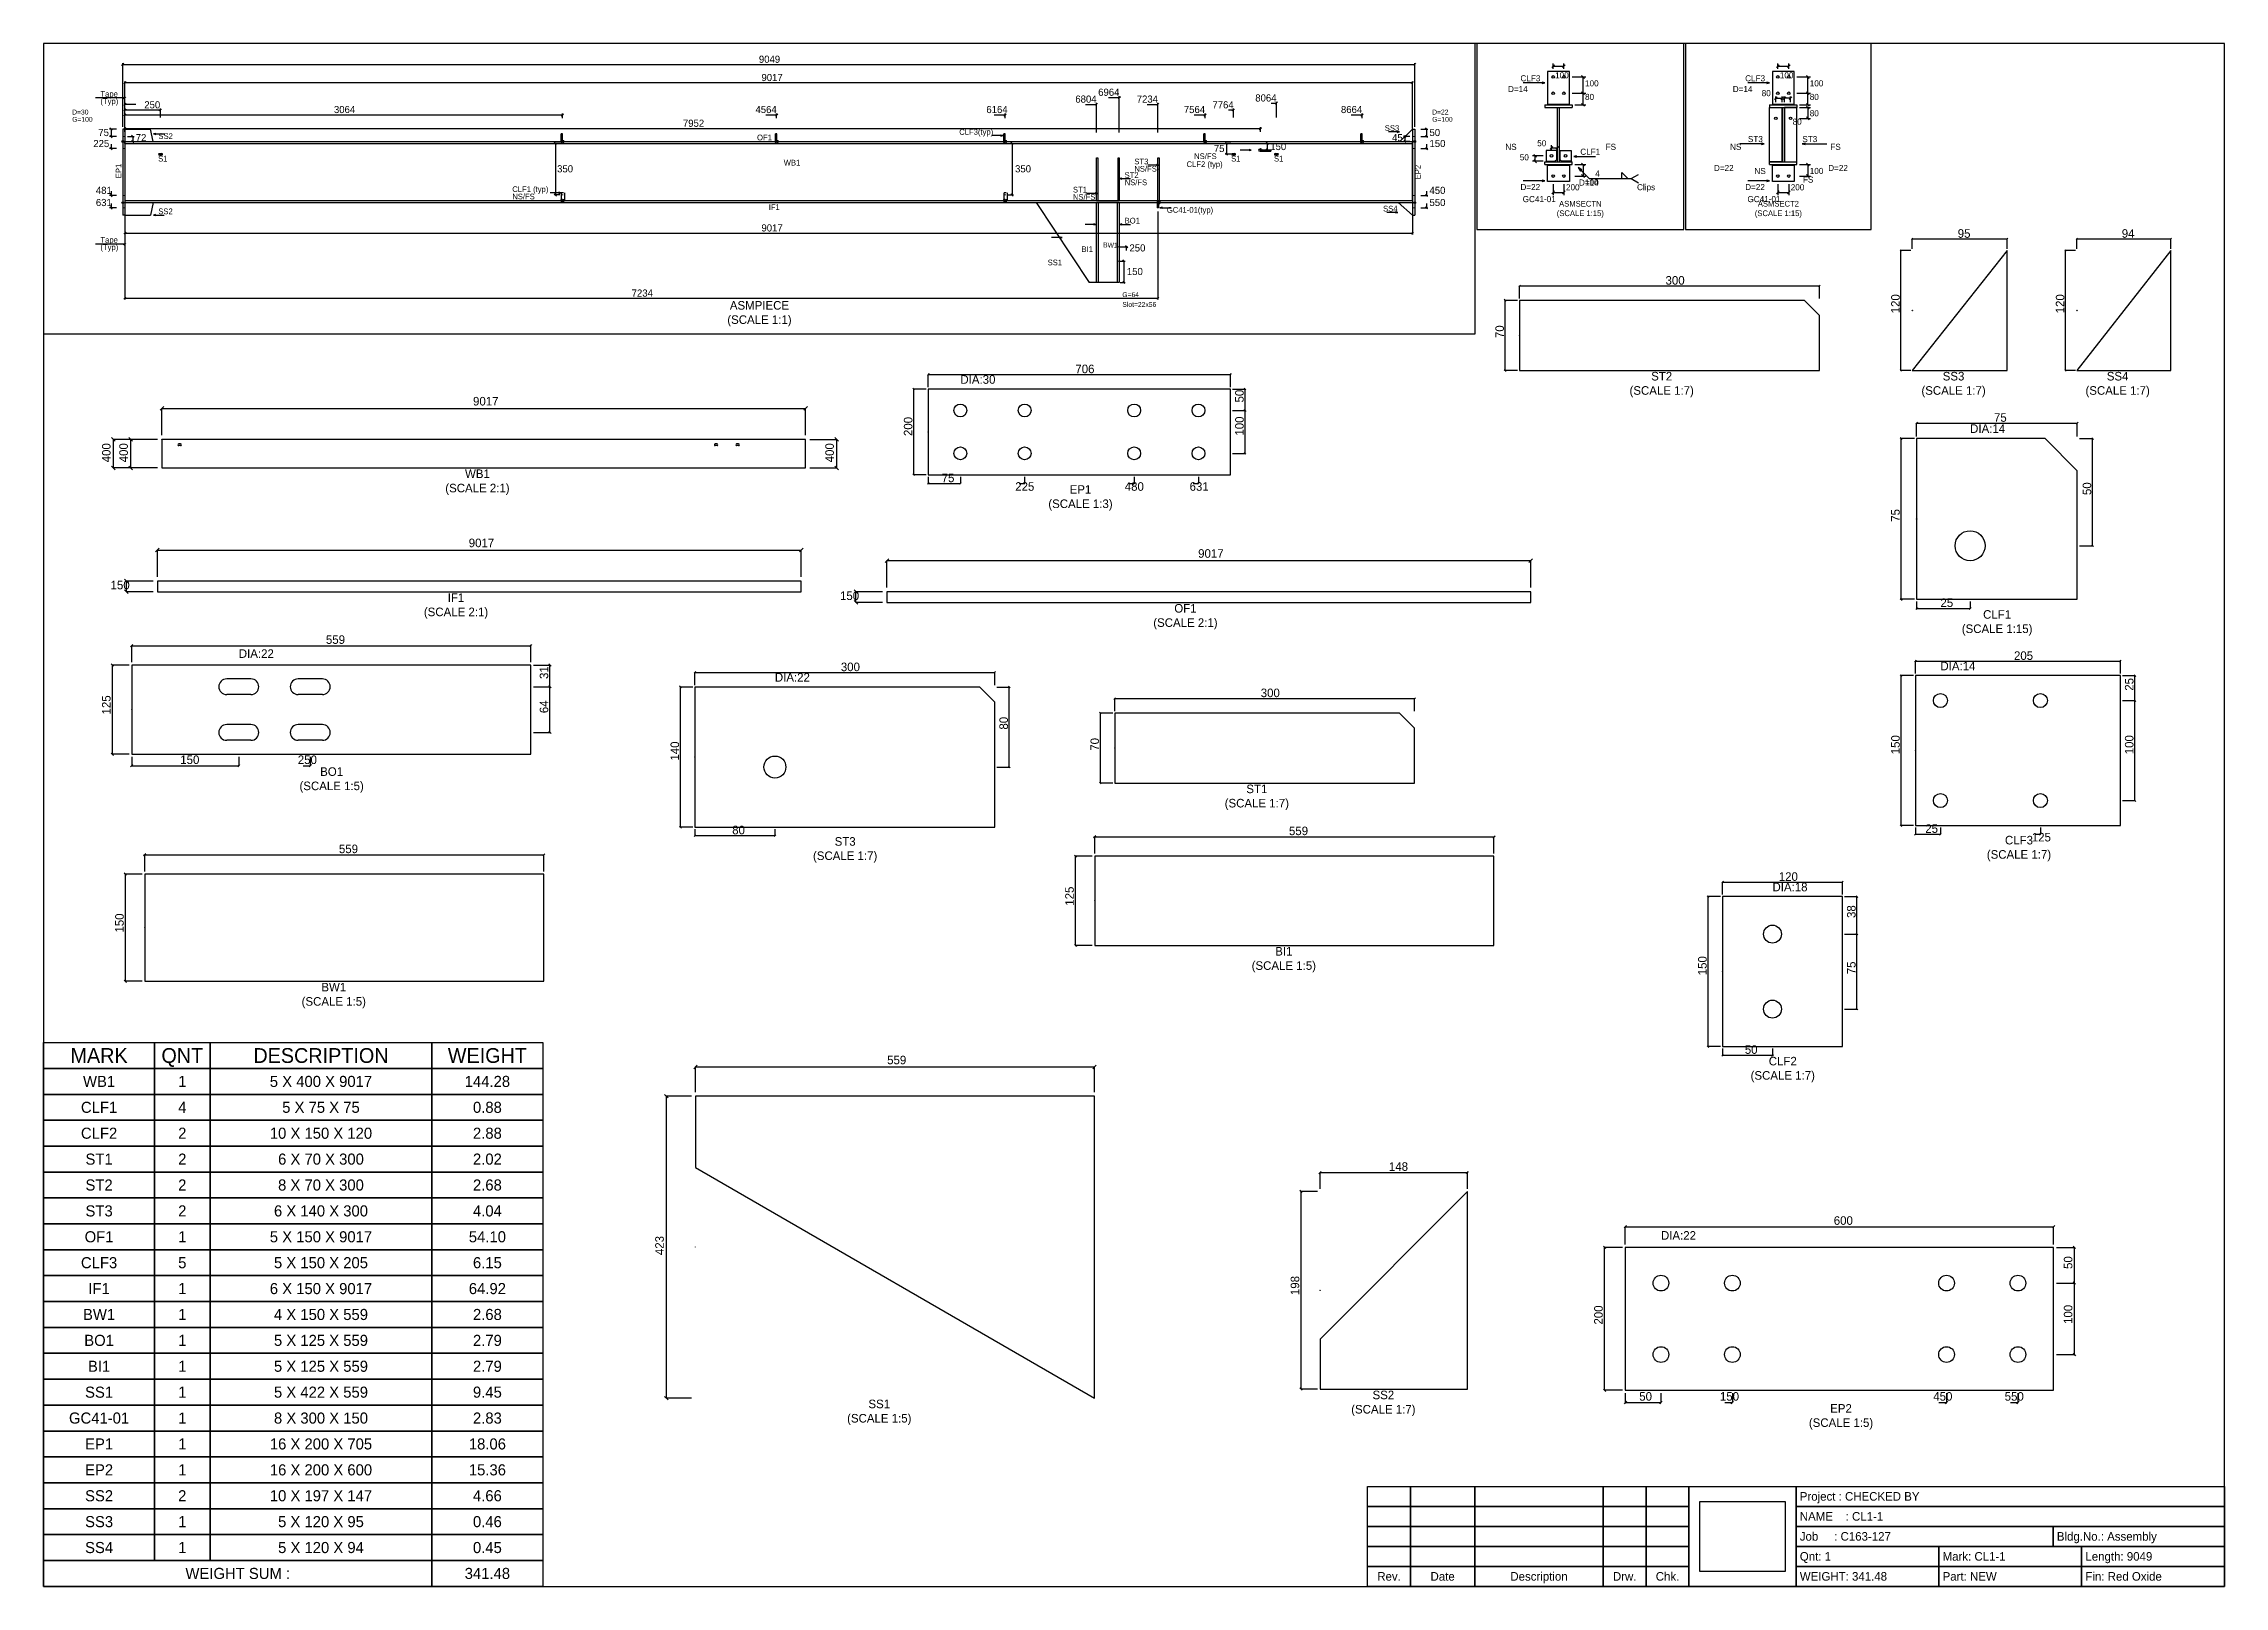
# Model space of a CAD drawing. Header units: metres. Extents: x 0 to 15272, y 0 to 10800.
import ezdxf
from ezdxf.enums import TextEntityAlignment as Align

# ---------------------------------------------------------------- set-up
doc = ezdxf.new("R2010")
doc.units = ezdxf.units.M
doc.linetypes.add('CONTIN', pattern=[0])
doc.linetypes.add('DASHED', pattern=[0])
for name, color, linetype in [('1', 7, 'CONTIN'), ('11', 7, 'CONTIN'), ('12', 2, 'CONTIN'), ('13', 2, 'CONTIN'), ('15', 6, 'CONTIN'), ('2', 7, 'CONTIN'), ('21', 7, 'CONTIN'), ('3', 1, 'CONTIN'), ('4', 1, 'CONTIN'), ('5', 7, 'CONTIN'), ('6', 4, 'CONTIN'), ('7', 3, 'DASHED'), ('9', 7, 'CONTIN')]:
    doc.layers.add(name, color=color, linetype=linetype)
doc.styles.add('SIMPLEX', font='txt')
picture_1 = doc.add_image_def('image1.png', size_in_pixel=(229, 276))

msp = doc.modelspace()

# ---------------------------------------------------------------- texts
at = {"style": 'SIMPLEX'}
msp.add_text('BW1', height=34.2, rotation=358.429, dxfattribs=at).set_placement((7419, 9374))
at = {"char_height": 60, "attachment_point": 5}
for s, insert in [('ASMPIECE\\P(SCALE 1:1)', (5013, 8909)), ('ST2\\P(SCALE 1:7)', (11331, 8413)), ('SS3\\P(SCALE 1:7)', (13375, 8413)), ('SS4\\P(SCALE 1:7)', (14524, 8413)), ('WB1\\P(SCALE 2:1)', (3038, 7730)), ('EP1\\P(SCALE 1:3)', (7261, 7620)), ('IF1\\P(SCALE 2:1)', (2888, 6863)), ('OF1\\P(SCALE 2:1)', (7996, 6788)), ('CLF1\\P(SCALE 1:15)', (13680, 6745)), ('BO1\\P(SCALE 1:5)', (2017, 5645)), ('ST1\\P(SCALE 1:7)', (8496, 5524)), ('ST3\\P(SCALE 1:7)', (5613, 5156)), ('CLF3\\P(SCALE 1:7)', (13833, 5165)), ('BI1\\P(SCALE 1:5)', (8685, 4387)), ('BW1\\P(SCALE 1:5)', (2032, 4136)), ('CLF2\\P(SCALE 1:7)', (12179, 3618)), ('SS1\\P(SCALE 1:5)', (5852, 1218)), ('SS2\\P(SCALE 1:7)', (9382, 1281)), ('EP2\\P(SCALE 1:5)', (12587, 1187))]:
    msp.add_mtext(s, dxfattribs=dict(at, insert=insert))
at = {"layer": '11', "style": 'SIMPLEX'}
for s, p in [('9049', (5009, 10666)), ('9017', (5027, 10538)), ('250', (705, 10347)), ('6804', (7225, 10387)), ('6964', (7385, 10435)), ('7234', (7655, 10387)), ('7764', (8185, 10347)), ('8064', (8485, 10395)), ('3064', (2033, 10314)), ('7952', (4477, 10218)), ('4564', (4985, 10314)), ('6164', (6602, 10314)), ('7564', (7985, 10314)), ('8664', (9085, 10314)), ('225', (348, 10076)), ('75', (383, 10153)), ('72', (645, 10117)), ('75', (8195, 10041)), ('150', (8590, 10055)), ('45', (9443, 10117)), ('50', (9705, 10153)), ('150', (9705, 10076)), ('350', (3596, 9899)), ('350', (6803, 9899)), ('481', (366, 9748)), ('450', (9705, 9748)), ('631', (366, 9663)), ('550', (9705, 9663)), ('9017', (5027, 9485)), ('250', (7604, 9345)), ('150', (7586, 9180)), ('7234', (4118, 9029))]:
    msp.add_text(s, height=50, dxfattribs=at).set_placement(p)
at = {"layer": '21', "style": 'SIMPLEX'}
for s, p in [('G=100', (200, 10253)), ('D=30', (200, 10304)), ('G=100', (9724, 10253)), ('D=22', (9724, 10304)), ('G=64', (7554, 9026)), ('Slot=22x56', (7554, 8957))]:
    msp.add_text(s, height=34.2, dxfattribs=at).set_placement(p)
at = {"layer": '3', "style": 'SIMPLEX'}
for s, p in [('Tape', (398, 10428)), ('(Typ)', (398, 10377)), ('SS2', (804, 10133)), ('OF1', (4996, 10123)), ('CLF3(typ)', (6412, 10162)), ('SS3', (9392, 10189)), ('S1', (802, 9975)), ('WB1', (5183, 9947)), ('ST3', (7638, 9955)), ('NS/FS', (7638, 9904)), ('CLF2 (typ)', (8004, 9936)), ('NS/FS', (8057, 9992)), ('S1', (8316, 9975)), ('S1', (8616, 9975)), ('CLF1 (typ)', (3282, 9761)), ('ST1', (7208, 9758)), ('ST2', (7570, 9860)), ('NS/FS', (7570, 9809)), ('SS2', (803, 9606)), ('NS/FS', (3282, 9710)), ('IF1', (5078, 9636)), ('NS/FS', (7208, 9707)), (' GC41-01(typ)', (7851, 9616)), ('SS4', (9380, 9625)), ('BO1', (7570, 9541)), ('Tape', (398, 9406)), ('(Typ)', (398, 9355)), ('BI1', (7268, 9341)), ('SS1', (7031, 9248))]:
    msp.add_text(s, height=40, dxfattribs=at).set_placement(p)
for s, p in [('EP1', (545, 9858)), ('EP2', (9644, 9850))]:
    msp.add_text(s, height=40, rotation=90, dxfattribs=at).set_placement(p)
at = {"layer": '5'}
for height, p in [(0.105, (13086, 8733)), (0.105, (14239, 8733)), (0.105, (10336, 8558)), (0.0075, (828, 7830)), (0.045, (6195, 7882)), (0.225, (13116, 7273)), (0.0075, (797, 6960)), (0.0075, (5906, 6886)), (0.075, (617, 5938)), (0.105, (7501, 5669)), (0.105, (13108, 5651)), (0.105, (4561, 5606)), (0.075, (7361, 4600)), (0.075, (708, 4411)), (0.105, (11757, 4104)), (0.075, (4565, 2175)), (0.105, (8939, 1873)), (0.075, (11076, 1673))]:
    msp.add_text('ZERO', height=height, dxfattribs=at).set_placement(p)
at = {"layer": '6'}
for s, p in [('95', (13404, 9441)), ('94', (14553, 9441)), ('300', (11358, 9113)), ('706', (7225, 8493)), ('DIA:30', (6420, 8419)), ('9017', (3007, 8267)), ('DIA:14', (13491, 8075)), ('75', (13658, 8153)), ('75', (6289, 7730)), ('225', (6804, 7670)), ('480', (7571, 7670)), ('631', (8025, 7670)), ('9017', (2977, 7275)), ('9017', (8085, 7201)), ('150', (469, 6980)), ('150', (5577, 6905)), ('25', (13283, 6856)), ('559', (1977, 6598)), ('DIA:22', (1367, 6500)), ('300', (5583, 6407)), ('DIA:14', (13283, 6413)), ('205', (13798, 6486)), ('DIA:22', (5121, 6334)), ('300', (8523, 6225)), ('150', (957, 5757)), ('250', (1780, 5757)), ('559', (2068, 5133)), ('80', (4822, 5265)), ('559', (8721, 5259)), ('25', (13177, 5275)), ('125', (13923, 5215)), ('DIA:18', (12107, 4866)), ('120', (12151, 4939)), ('559', (5907, 3655)), ('50', (11913, 3728)), ('148', (9421, 2909)), ('DIA:22', (11326, 2427)), ('600', (12536, 2531)), ('50', (11174, 1300)), ('150', (11739, 1300)), ('450', (13233, 1300)), ('550', (13733, 1300))]:
    msp.add_text(s, height=60, dxfattribs=at).set_placement(p)
for s, p in [('120', (12998, 8912)), ('120', (14151, 8912)), ('70', (10226, 8739)), ('50', (8404, 8288)), ('200', (6084, 8053)), ('100', (8404, 8056)), ('400', (469, 7869)), ('400', (590, 7869)), ('400', (5534, 7869)), ('50', (14339, 7640)), ('75', (12998, 7453)), ('31', (3534, 6352)), ('25', (14635, 6270)), ('125', (469, 6104)), ('64', (3534, 6113)), ('80', (6753, 5998)), ('140', (4450, 5781)), ('70', (7391, 5850)), ('150', (12998, 5825)), ('100', (14635, 5825)), ('125', (7214, 4765)), ('38', (12689, 4679)), ('150', (561, 4577)), ('150', (11646, 4278)), ('75', (12689, 4285)), ('423', (4343, 2319)), ('50', (14207, 2222)), ('198', (8793, 2039)), ('200', (10918, 1833)), ('100', (14207, 1837))]:
    msp.add_text(s, height=60, rotation=90, dxfattribs=at).set_placement(p)

# ---------------------------------------------------------------- blocks, each defined once
blk = doc.blocks.new('PART_TABLE_BLOCK')
for points in [[(0, 2940), (600, 2940), (600, 2800), (0, 2800)], [(600, 2940), (900, 2940), (900, 2800), (600, 2800)], [(900, 2940), (2100, 2940), (2100, 2800), (900, 2800)], [(2100, 2940), (2700, 2940), (2700, 2800), (2100, 2800)], [(0, 2800), (600, 2800), (600, 2660), (0, 2660)], [(600, 2800), (900, 2800), (900, 2660), (600, 2660)], [(900, 2800), (2100, 2800), (2100, 2660), (900, 2660)], [(2100, 2800), (2700, 2800), (2700, 2660), (2100, 2660)], [(0, 2660), (600, 2660), (600, 2520), (0, 2520)], [(600, 2660), (900, 2660), (900, 2520), (600, 2520)], [(900, 2660), (2100, 2660), (2100, 2520), (900, 2520)], [(2100, 2660), (2700, 2660), (2700, 2520), (2100, 2520)], [(0, 2520), (600, 2520), (600, 2380), (0, 2380)], [(600, 2520), (900, 2520), (900, 2380), (600, 2380)], [(900, 2520), (2100, 2520), (2100, 2380), (900, 2380)], [(2100, 2520), (2700, 2520), (2700, 2380), (2100, 2380)], [(0, 2380), (600, 2380), (600, 2240), (0, 2240)], [(600, 2380), (900, 2380), (900, 2240), (600, 2240)], [(900, 2380), (2100, 2380), (2100, 2240), (900, 2240)], [(2100, 2380), (2700, 2380), (2700, 2240), (2100, 2240)], [(0, 2240), (600, 2240), (600, 2100), (0, 2100)], [(600, 2240), (900, 2240), (900, 2100), (600, 2100)], [(900, 2240), (2100, 2240), (2100, 2100), (900, 2100)], [(2100, 2240), (2700, 2240), (2700, 2100), (2100, 2100)], [(0, 2100), (600, 2100), (600, 1960), (0, 1960)], [(600, 2100), (900, 2100), (900, 1960), (600, 1960)], [(900, 2100), (2100, 2100), (2100, 1960), (900, 1960)], [(2100, 2100), (2700, 2100), (2700, 1960), (2100, 1960)], [(0, 1960), (600, 1960), (600, 1820), (0, 1820)], [(600, 1960), (900, 1960), (900, 1820), (600, 1820)], [(900, 1960), (2100, 1960), (2100, 1820), (900, 1820)], [(2100, 1960), (2700, 1960), (2700, 1820), (2100, 1820)], [(0, 1820), (600, 1820), (600, 1680), (0, 1680)], [(600, 1820), (900, 1820), (900, 1680), (600, 1680)], [(900, 1820), (2100, 1820), (2100, 1680), (900, 1680)], [(2100, 1820), (2700, 1820), (2700, 1680), (2100, 1680)], [(0, 1680), (600, 1680), (600, 1540), (0, 1540)], [(600, 1680), (900, 1680), (900, 1540), (600, 1540)], [(900, 1680), (2100, 1680), (2100, 1540), (900, 1540)], [(2100, 1680), (2700, 1680), (2700, 1540), (2100, 1540)], [(0, 1540), (600, 1540), (600, 1400), (0, 1400)], [(600, 1540), (900, 1540), (900, 1400), (600, 1400)], [(900, 1540), (2100, 1540), (2100, 1400), (900, 1400)], [(2100, 1540), (2700, 1540), (2700, 1400), (2100, 1400)], [(0, 1400), (600, 1400), (600, 1260), (0, 1260)], [(600, 1400), (900, 1400), (900, 1260), (600, 1260)], [(900, 1400), (2100, 1400), (2100, 1260), (900, 1260)], [(2100, 1400), (2700, 1400), (2700, 1260), (2100, 1260)], [(0, 1260), (600, 1260), (600, 1120), (0, 1120)], [(600, 1260), (900, 1260), (900, 1120), (600, 1120)], [(900, 1260), (2100, 1260), (2100, 1120), (900, 1120)], [(2100, 1260), (2700, 1260), (2700, 1120), (2100, 1120)], [(0, 1120), (600, 1120), (600, 980), (0, 980)], [(600, 1120), (900, 1120), (900, 980), (600, 980)], [(900, 1120), (2100, 1120), (2100, 980), (900, 980)], [(2100, 1120), (2700, 1120), (2700, 980), (2100, 980)], [(0, 980), (600, 980), (600, 840), (0, 840)], [(600, 980), (900, 980), (900, 840), (600, 840)], [(900, 980), (2100, 980), (2100, 840), (900, 840)], [(2100, 980), (2700, 980), (2700, 840), (2100, 840)], [(0, 840), (600, 840), (600, 700), (0, 700)], [(600, 840), (900, 840), (900, 700), (600, 700)], [(900, 840), (2100, 840), (2100, 700), (900, 700)], [(2100, 840), (2700, 840), (2700, 700), (2100, 700)], [(0, 700), (600, 700), (600, 560), (0, 560)], [(600, 700), (900, 700), (900, 560), (600, 560)], [(900, 700), (2100, 700), (2100, 560), (900, 560)], [(2100, 700), (2700, 700), (2700, 560), (2100, 560)], [(0, 560), (600, 560), (600, 420), (0, 420)], [(600, 560), (900, 560), (900, 420), (600, 420)], [(900, 560), (2100, 560), (2100, 420), (900, 420)], [(2100, 560), (2700, 560), (2700, 420), (2100, 420)], [(0, 420), (600, 420), (600, 280), (0, 280)], [(600, 420), (900, 420), (900, 280), (600, 280)], [(900, 420), (2100, 420), (2100, 280), (900, 280)], [(2100, 420), (2700, 420), (2700, 280), (2100, 280)], [(0, 280), (600, 280), (600, 140), (0, 140)], [(600, 280), (900, 280), (900, 140), (600, 140)], [(900, 280), (2100, 280), (2100, 140), (900, 140)], [(2100, 280), (2700, 280), (2700, 140), (2100, 140)], [(0, 140), (2100, 140), (2100, 0), (0, 0)], [(2100, 140), (2700, 140), (2700, 0), (2100, 0)]]:
    blk.add_lwpolyline(points, close=True)
for s, height, p in [('MARK', 80, (300, 2870)), ('QNT', 80, (750, 2870)), ('DESCRIPTION', 80, (1500, 2870)), ('WEIGHT', 80, (2400, 2870)), ('WB1', 60, (300, 2730)), ('1', 60, (750, 2730)), ('5 X 400 X 9017', 60, (1500, 2730)), ('144.28', 60, (2400, 2730)), ('CLF1', 60, (300, 2590)), ('4', 60, (750, 2590)), ('5 X 75 X 75', 60, (1500, 2590)), ('0.88', 60, (2400, 2590)), ('CLF2', 60, (300, 2450)), ('2', 60, (750, 2450)), ('10 X 150 X 120', 60, (1500, 2450)), ('2.88', 60, (2400, 2450)), ('ST1', 60, (300, 2310)), ('2', 60, (750, 2310)), ('6 X 70 X 300', 60, (1500, 2310)), ('2.02', 60, (2400, 2310)), ('ST2', 60, (300, 2170)), ('2', 60, (750, 2170)), ('8 X 70 X 300', 60, (1500, 2170)), ('2.68', 60, (2400, 2170)), ('ST3', 60, (300, 2030)), ('2', 60, (750, 2030)), ('6 X 140 X 300', 60, (1500, 2030)), ('4.04', 60, (2400, 2030)), ('OF1', 60, (300, 1890)), ('1', 60, (750, 1890)), ('5 X 150 X 9017', 60, (1500, 1890)), ('54.10', 60, (2400, 1890)), ('CLF3', 60, (300, 1750)), ('5', 60, (750, 1750)), ('5 X 150 X 205', 60, (1500, 1750)), ('6.15', 60, (2400, 1750)), ('IF1', 60, (300, 1610)), ('1', 60, (750, 1610)), ('6 X 150 X 9017', 60, (1500, 1610)), ('64.92', 60, (2400, 1610)), ('BW1', 60, (300, 1470)), ('1', 60, (750, 1470)), ('4 X 150 X 559', 60, (1500, 1470)), ('2.68', 60, (2400, 1470)), ('BO1', 60, (300, 1330)), ('1', 60, (750, 1330)), ('5 X 125 X 559', 60, (1500, 1330)), ('2.79', 60, (2400, 1330)), ('BI1', 60, (300, 1190)), ('1', 60, (750, 1190)), ('5 X 125 X 559', 60, (1500, 1190)), ('2.79', 60, (2400, 1190)), ('SS1', 60, (300, 1050)), ('1', 60, (750, 1050)), ('5 X 422 X 559', 60, (1500, 1050)), ('9.45', 60, (2400, 1050)), ('GC41-01', 60, (300, 910)), ('1', 60, (750, 910)), ('8 X 300 X 150', 60, (1500, 910)), ('2.83', 60, (2400, 910)), ('EP1', 60, (300, 770)), ('1', 60, (750, 770)), ('16 X 200 X 705', 60, (1500, 770)), ('18.06', 60, (2400, 770)), ('EP2', 60, (300, 630)), ('1', 60, (750, 630)), ('16 X 200 X 600', 60, (1500, 630)), ('15.36', 60, (2400, 630)), ('SS2', 60, (300, 490)), ('2', 60, (750, 490)), ('10 X 197 X 147', 60, (1500, 490)), ('4.66', 60, (2400, 490)), ('SS3', 60, (300, 350)), ('1', 60, (750, 350)), ('5 X 120 X 95', 60, (1500, 350)), ('0.46', 60, (2400, 350)), ('SS4', 60, (300, 210)), ('1', 60, (750, 210)), ('5 X 120 X 94', 60, (1500, 210)), ('0.45', 60, (2400, 210)), ('WEIGHT SUM :', 60, (1050, 70)), ('341.48', 60, (2400, 70))]:
    blk.add_text(s, height=height).set_placement(p, align=Align.MIDDLE_CENTER)
blk = doc.blocks.new('Title_Block')
for points in [[(-6000, 700), (-5700, 700), (-5700, 560), (-6000, 560)], [(-5700, 700), (-5250, 700), (-5250, 560), (-5700, 560)], [(-5250, 700), (-4350, 700), (-4350, 560), (-5250, 560)], [(-4350, 700), (-4050, 700), (-4050, 560), (-4350, 560)], [(-4050, 700), (-3750, 700), (-3750, 560), (-4050, 560)], [(-3750, 700), (-3000, 700), (-3000, 0), (-3750, 0)], [(-3000, 700), (0, 700), (0, 560), (-3000, 560)], [(-6000, 560), (-5700, 560), (-5700, 420), (-6000, 420)], [(-5700, 560), (-5250, 560), (-5250, 420), (-5700, 420)], [(-5250, 560), (-4350, 560), (-4350, 420), (-5250, 420)], [(-4350, 560), (-4050, 560), (-4050, 420), (-4350, 420)], [(-4050, 560), (-3750, 560), (-3750, 420), (-4050, 420)], [(-3000, 560), (0, 560), (0, 420), (-3000, 420)], [(-6000, 420), (-5700, 420), (-5700, 280), (-6000, 280)], [(-5700, 420), (-5250, 420), (-5250, 280), (-5700, 280)], [(-5250, 420), (-4350, 420), (-4350, 280), (-5250, 280)], [(-4350, 420), (-4050, 420), (-4050, 280), (-4350, 280)], [(-4050, 420), (-3750, 420), (-3750, 280), (-4050, 280)], [(-3000, 420), (-1200, 420), (-1200, 280), (-3000, 280)], [(-1200, 420), (0, 420), (0, 280), (-1200, 280)], [(-6000, 280), (-5700, 280), (-5700, 140), (-6000, 140)], [(-5700, 280), (-5250, 280), (-5250, 140), (-5700, 140)], [(-5250, 280), (-4350, 280), (-4350, 140), (-5250, 140)], [(-4350, 280), (-4050, 280), (-4050, 140), (-4350, 140)], [(-4050, 280), (-3750, 280), (-3750, 140), (-4050, 140)], [(-3000, 280), (-2000, 280), (-2000, 140), (-3000, 140)], [(-2000, 280), (-1000, 280), (-1000, 140), (-2000, 140)], [(-1000, 280), (0, 280), (0, 140), (-1000, 140)], [(-6000, 140), (-5700, 140), (-5700, 0), (-6000, 0)], [(-5700, 140), (-5250, 140), (-5250, 0), (-5700, 0)], [(-5250, 140), (-4350, 140), (-4350, 0), (-5250, 0)], [(-4350, 140), (-4050, 140), (-4050, 0), (-4350, 0)], [(-4050, 140), (-3750, 140), (-3750, 0), (-4050, 0)], [(-3000, 140), (-2000, 140), (-2000, 0), (-3000, 0)], [(-2000, 140), (-1000, 140), (-1000, 0), (-2000, 0)], [(-1000, 140), (0, 140), (0, 0), (-1000, 0)]]:
    blk.add_lwpolyline(points, close=True)
for s, p in [(' Project : CHECKED BY', (-2996, 630)), (' NAME    : CL1-1', (-2996, 490)), (' Job     : C163-127', (-2996, 350)), (' Bldg.No.: Assembly', (-1196, 350)), (' Qnt: 1', (-2996, 210)), (' Mark: CL1-1', (-1996, 210)), (' Length: 9049', (-996, 210)), (' WEIGHT: 341.48', (-2996, 70)), (' Part: NEW', (-1996, 70)), (' Fin: Red Oxide', (-996, 70))]:
    blk.add_text(s, height=60).set_placement(p, align=Align.MIDDLE_LEFT)
for s, p in [('Rev.', (-5850, 70)), ('Date', (-5475, 70)), ('Description', (-4800, 70)), ('Drw.', (-4200, 70)), ('Chk.', (-3900, 70))]:
    blk.add_text(s, height=60).set_placement(p, align=Align.MIDDLE_CENTER)
image = blk.add_image(picture_1, insert=(-3674, 105), size_in_units=(598, 490))
blk = doc.blocks.new('CIRCLE')
at = {"layer": '1'}
blk.add_circle((0, 0), 10.2, dxfattribs=at)
blk = doc.blocks.new('ARROW')
at = {"layer": '2'}
blk.add_line((-0.635, -0.635), (0.635, 0.635), dxfattribs=at)
blk = doc.blocks.new('ARROWP')
for p, q in [((0, 0), (-1.27, 0.318)), ((-1.27, 0.318), (-1.27, -0.318)), ((-1.27, -0.318), (0, 0))]:
    blk.add_line(p, q)
blk = doc.blocks.new('FLAT_ASMSECTN')
at = {"layer": '1'}
for p, q in [((477.365, 872.46), (667.865, 872.46)), ((477.365, 872.46), (477.365, 853.41)), ((477.365, 853.41), (667.865, 853.41)), ((564.995, 472.41), (564.995, 853.41)), ((580.235, 472.41), (580.235, 853.41)), ((667.865, 872.46), (667.865, 853.41)), ((477.365, 453.36), (477.365, 472.41)), ((477.365, 472.41), (667.865, 472.41)), ((667.865, 453.36), (667.865, 472.41)), ((477.365, 453.36), (667.865, 453.36))]:
    blk.add_line(p, q, dxfattribs=at)
at = {"layer": '13'}
for p, q in [((648.815, 1104.87), (496.415, 1104.87)), ((496.415, 1104.87), (496.415, 876.27)), ((648.815, 876.27), (648.815, 1104.87)), ((496.415, 876.27), (648.815, 876.27)), ((561.185, 552.42), (484.985, 552.42)), ((484.985, 552.42), (484.985, 476.22)), ((484.985, 476.22), (549.755, 476.22)), ((561.185, 487.65), (549.755, 476.22)), ((561.185, 487.65), (561.185, 552.42)), ((584.045, 552.42), (660.245, 552.42)), ((584.045, 487.65), (584.045, 552.42)), ((584.045, 487.65), (595.475, 476.22)), ((660.245, 476.22), (595.475, 476.22)), ((660.245, 552.42), (660.245, 476.22)), ((496.415, 449.55), (648.815, 449.55)), ((496.415, 335.25), (496.415, 449.55)), ((648.815, 335.25), (496.415, 335.25)), ((648.815, 449.55), (648.815, 335.25))]:
    blk.add_line(p, q, dxfattribs=at)
at = {"layer": '3'}
for p, q in [((534.515, 1123.92), (534.515, 1162.02)), ((534.515, 1142.97), (610.715, 1142.97)), ((610.715, 1123.92), (610.715, 1162.02)), ((477.365, 1024.86), (324.965, 1024.86)), ((667.865, 1066.77), (763.115, 1066.77)), ((667.865, 952.47), (763.115, 952.47)), ((744.065, 872.46), (744.065, 1066.77)), ((686.915, 872.46), (763.115, 872.46)), ((465.935, 514.32), (389.735, 514.32)), ((465.935, 476.22), (389.735, 476.22)), ((408.785, 476.22), (408.785, 514.32)), ((523.085, 560.04), (523.085, 590.52)), ((523.085, 571.47), (564.995, 571.47)), ((564.995, 571.47), (564.995, 590.52)), ((679.295, 510.51), (831.695, 510.51)), ((477.365, 339.06), (324.965, 339.06)), ((534.515, 316.2), (534.515, 240)), ((610.715, 316.2), (610.715, 240)), ((686.915, 453.36), (763.115, 453.36)), ((686.915, 373.35), (763.115, 373.35)), ((744.065, 453.36), (744.065, 373.35)), ((534.515, 259.05), (610.715, 259.05))]:
    blk.add_line(p, q, dxfattribs=at)
at = {"layer": '4'}
for p, q in [((710.54, 432.03), (787.34, 355.215)), ((787.34, 355.215), (1068.98, 355.215)), ((1015.64, 397.89), (1058.315, 355.215)), ((1015.64, 355.215), (1015.64, 397.89)), ((1068.98, 355.215), (1081.79, 355.215)), ((1081.79, 355.215), (1132.985, 385.08)), ((1081.79, 355.215), (1132.985, 325.35))]:
    blk.add_line(p, q, dxfattribs=at)
at = {"layer": '1'}
for name, p, xscale, yscale, zscale, rotation in [('ARROW', (534.515, 1142.97), 15, 15, 15, 180), ('ARROW', (744.065, 1066.77), 15, 15, 15, 90), ('ARROW', (744.065, 952.47), 15, 15, 15, 270), ('ARROW', (744.065, 952.47), 15, 15, 15, 90), ('ARROW', (744.065, 872.46), 15, 15, 15, 270), ('ARROW', (408.785, 514.32), 15, 15, 15, 270), ('ARROW', (408.785, 476.22), 15, 15, 15, 90), ('ARROW', (564.995, 571.47), 15, 15, 15, 180), ('ARROW', (744.065, 453.36), 15, 15, 15, 90), ('CIRCLE', (534.515, 373.35), 0.9, 0.9, 0.9, 90), ('CIRCLE', (610.715, 373.35), 0.9, 0.9, 0.9, 90), ('ARROW', (744.065, 373.35), 15, 15, 15, 270), ('ARROW', (534.515, 259.05), 15, 15, 15, 180)]:
    blk.add_blockref(name, p, dxfattribs=dict(at, xscale=xscale, yscale=yscale, zscale=zscale, rotation=rotation))
for name, p, xscale, yscale, zscale in [('CIRCLE', (534.515, 1066.77), 0.9, 0.9, 0.9), ('ARROW', (610.715, 1142.97), 15, 15, 15), ('CIRCLE', (610.715, 1066.77), 0.9, 0.9, 0.9), ('CIRCLE', (534.515, 952.47), 0.9, 0.9, 0.9), ('CIRCLE', (610.715, 952.47), 0.9, 0.9, 0.9), ('ARROW', (523.085, 571.47), 15, 15, 15), ('CIRCLE', (523.085, 514.32), 0.9, 0.9, 0.9), ('CIRCLE', (622.145, 514.32), 0.9, 0.9, 0.9), ('ARROW', (610.715, 259.05), 15, 15, 15)]:
    blk.add_blockref(name, p, dxfattribs=dict(at, xscale=xscale, yscale=yscale, zscale=zscale))
at = {"layer": '3', "xscale": 15, "yscale": 15, "zscale": 15}
for p in [(477.365, 1024.86), (477.365, 339.06)]:
    blk.add_blockref('ARROWP', p, dxfattribs=at)
at = {"layer": '3', "xscale": 15, "yscale": 15, "zscale": 15, "rotation": 180}
blk.add_blockref('ARROWP', (679.295, 510.51), dxfattribs=at)
at = {"layer": '4', "xscale": 22.5, "yscale": 22.5, "zscale": 22.5, "rotation": 135}
blk.add_blockref('ARROWP', (710.54, 432.03), dxfattribs=at)
at = {"insert": (725.172, 140), "char_height": 40, "attachment_point": 5}
blk.add_mtext('ASMSECTN\\P(SCALE 1:15)', dxfattribs=at)
at = {"layer": '1', "style": 'SIMPLEX'}
for s, p in [('CLF3', (305.915, 1036.29)), ('CLF1', (725.015, 521.94)), (' GC41-01', (305.915, 190.49))]:
    blk.add_text(s, height=42.675, dxfattribs=at).set_placement(p)
at = {"layer": '21', "style": 'SIMPLEX'}
for s, p in [('D=14', (219.05, 960.855)), ('D=22', (305.915, 275.055)), ('D=14', (715.865, 306.505))]:
    blk.add_text(s, height=42.675, dxfattribs=at).set_placement(p)
at = {"layer": '3', "style": 'SIMPLEX'}
for s, p in [('100', (548.735, 1057.19)), ('80', (758.285, 905.73)), ('100', (758.285, 1000.98)), ('50', (423.515, 581.88)), ('NS', (200, 556.23)), ('50', (301.595, 482.82)), ('FS', (902.555, 556.23)), ('200', (624.935, 273.27)), ('100', (758.285, 307.57))]:
    blk.add_text(s, height=42.675, dxfattribs=at).set_placement(p)
at = {"layer": '4', "style": 'SIMPLEX'}
blk.add_text('Clips', height=42.675, dxfattribs=at).set_placement((1122.32, 273.885))
at = {"layer": '5', "style": 'SIMPLEX'}
blk.add_text('4', height=42.675, dxfattribs=at).set_placement((830.015, 369.435))
blk = doc.blocks.new('FLAT_ASMSECT2')
at = {"layer": '1'}
for p, q in [((590.15, 872.46), (780.65, 872.46)), ((590.15, 872.46), (590.15, 853.41)), ((590.15, 853.41), (780.65, 853.41)), ((677.78, 472.41), (677.78, 853.41)), ((693.02, 472.41), (693.02, 853.41)), ((780.65, 872.46), (780.65, 853.41)), ((590.15, 453.36), (590.15, 472.41)), ((590.15, 472.41), (780.65, 472.41)), ((780.65, 453.36), (780.65, 472.41)), ((590.15, 453.36), (780.65, 453.36))]:
    blk.add_line(p, q, dxfattribs=at)
at = {"layer": '13'}
for p, q in [((761.6, 1104.87), (609.2, 1104.87)), ((609.2, 1104.87), (609.2, 876.27)), ((761.6, 876.27), (761.6, 1104.87)), ((590.15, 472.41), (590.15, 853.41)), ((590.15, 853.41), (677.78, 853.41)), ((609.2, 876.27), (761.6, 876.27)), ((677.78, 853.41), (677.78, 472.41)), ((780.65, 853.41), (693.02, 853.41)), ((693.02, 853.41), (693.02, 472.41)), ((780.65, 472.41), (780.65, 853.41)), ((677.78, 472.41), (590.15, 472.41)), ((693.02, 472.41), (780.65, 472.41)), ((609.2, 449.55), (761.6, 449.55)), ((609.2, 335.25), (609.2, 449.55)), ((761.6, 335.25), (609.2, 335.25)), ((761.6, 449.55), (761.6, 335.25))]:
    blk.add_line(p, q, dxfattribs=at)
at = {"layer": '3'}
for p, q in [((647.3, 1123.92), (647.3, 1162.02)), ((647.3, 1142.97), (723.5, 1142.97)), ((723.5, 1123.92), (723.5, 1162.02)), ((590.15, 1024.86), (437.75, 1024.86)), ((633.965, 891.51), (633.965, 929.61)), ((633.965, 918.18), (677.78, 918.18)), ((677.78, 891.51), (677.78, 929.61)), ((693.02, 891.51), (693.02, 929.61)), ((736.835, 918.18), (693.02, 918.18)), ((736.835, 891.51), (736.835, 929.61)), ((780.65, 1066.77), (875.9, 1066.77)), ((780.65, 952.47), (875.9, 952.47)), ((856.85, 872.46), (856.85, 1066.77)), ((799.7, 872.46), (875.9, 872.46)), ((799.7, 853.41), (875.9, 853.41)), ((799.7, 853.41), (875.9, 853.41)), ((799.7, 777.21), (875.9, 777.21)), ((799.7, 777.21), (875.9, 777.21)), ((856.85, 853.41), (856.85, 777.21)), ((856.85, 853.41), (856.85, 777.21)), ((552.05, 599.415), (381.365, 599.415)), ((818.75, 599.415), (989.435, 599.415)), ((590.15, 339.06), (437.75, 339.06)), ((647.3, 316.2), (647.3, 240)), ((723.5, 316.2), (723.5, 240)), ((799.7, 453.36), (875.9, 453.36)), ((799.7, 373.35), (875.9, 373.35)), ((856.85, 453.36), (856.85, 373.35)), ((647.3, 259.05), (723.5, 259.05))]:
    blk.add_line(p, q, dxfattribs=at)
at = {"layer": '1'}
for name, p, xscale, yscale, zscale, rotation in [('ARROW', (647.3, 1142.97), 15, 15, 15, 180), ('ARROW', (856.85, 1066.77), 15, 15, 15, 90), ('ARROW', (633.965, 918.18), 15, 15, 15, 180), ('ARROW', (677.78, 918.18), 15, 15, 15, 360), ('ARROW', (693.02, 918.18), 15, 15, 15, 180), ('ARROW', (856.85, 952.47), 15, 15, 15, 270), ('ARROW', (856.85, 952.47), 15, 15, 15, 90), ('ARROW', (856.85, 872.46), 15, 15, 15, 270), ('ARROW', (856.85, 853.41), 15, 15, 15, 90), ('ARROW', (856.85, 853.41), 15, 15, 15, 90), ('ARROW', (856.85, 777.21), 15, 15, 15, 270), ('ARROW', (856.85, 777.21), 15, 15, 15, 270), ('ARROW', (856.85, 453.36), 15, 15, 15, 90), ('CIRCLE', (647.3, 373.35), 0.9, 0.9, 0.9, 90), ('CIRCLE', (723.5, 373.35), 0.9, 0.9, 0.9, 90), ('ARROW', (856.85, 373.35), 15, 15, 15, 270), ('ARROW', (647.3, 259.05), 15, 15, 15, 180)]:
    blk.add_blockref(name, p, dxfattribs=dict(at, xscale=xscale, yscale=yscale, zscale=zscale, rotation=rotation))
for name, p, xscale, yscale, zscale in [('CIRCLE', (647.3, 1066.77), 0.9, 0.9, 0.9), ('ARROW', (723.5, 1142.97), 15, 15, 15), ('CIRCLE', (723.5, 1066.77), 0.9, 0.9, 0.9), ('CIRCLE', (647.3, 952.47), 0.9, 0.9, 0.9), ('CIRCLE', (723.5, 952.47), 0.9, 0.9, 0.9), ('ARROW', (736.835, 918.18), 15, 15, 15), ('CIRCLE', (633.965, 777.21), 0.9, 0.9, 0.9), ('CIRCLE', (736.835, 777.21), 0.9, 0.9, 0.9), ('ARROW', (723.5, 259.05), 15, 15, 15)]:
    blk.add_blockref(name, p, dxfattribs=dict(at, xscale=xscale, yscale=yscale, zscale=zscale))
at = {"layer": '3', "xscale": 15, "yscale": 15, "zscale": 15}
for p in [(590.15, 1024.86), (590.15, 339.06)]:
    blk.add_blockref('ARROWP', p, dxfattribs=at)
for p, rotation in [((552.05, 599.415), 360), ((818.75, 599.415), 180)]:
    blk.add_blockref('ARROWP', p, dxfattribs=dict(at, rotation=rotation))
at = {"insert": (651.26, 140), "char_height": 40, "attachment_point": 5}
blk.add_mtext('ASMSECT2\\P(SCALE 1:15)', dxfattribs=at)
at = {"layer": '1', "style": 'SIMPLEX'}
for s, p in [('CLF3', (418.7, 1036.29)), ('ST3', (437.75, 610.845)), ('ST3', (818.75, 610.845)), (' GC41-01', (418.7, 190.49))]:
    blk.add_text(s, height=42.675, dxfattribs=at).set_placement(p)
at = {"layer": '21', "style": 'SIMPLEX'}
for s, p in [('D=14', (331.835, 960.855)), ('D=22', (200, 408.405)), ('D=22', (418.7, 275.055)), ('D=22', (1000.1, 408.405))]:
    blk.add_text(s, height=42.675, dxfattribs=at).set_placement(p)
at = {"layer": '3', "style": 'SIMPLEX'}
for s, p in [('100', (661.52, 1057.19)), ('80', (534.395, 932.4)), ('80', (871.07, 905.73)), ('100', (871.07, 1000.98)), ('80', (751.055, 732.4)), ('80', (871.07, 791.43)), ('80', (871.07, 791.43)), ('NS', (312.785, 556.23)), ('FS', (1015.34, 556.23)), ('NS', (483.47, 387.06)), ('200', (737.72, 273.27)), ('FS', (823.325, 327.06)), ('100', (871.07, 387.57))]:
    blk.add_text(s, height=42.675, dxfattribs=at).set_placement(p)
blk = doc.blocks.new('SLOTTD')
at = {"layer": '6'}
for p, q in [((-25.4, 12.7), (25.4, 12.7)), ((-25.4, -12.7), (25.4, -12.7))]:
    blk.add_line(p, q, dxfattribs=at)
for centre, start, end in [((-25.4, 0), 90, 270), ((25.4, 0), 270, 90)]:
    blk.add_arc(centre, 12.7, start, end, dxfattribs=at)
blk = doc.blocks.new('FLGHOL')
at = {"layer": '6'}
blk.add_solid([(-6.35, 0), (6.35, 0), (-6.35, 25.4), (6.35, 25.4)], dxfattribs=at)
blk = doc.blocks.new('WEBCLP2')
at = {"layer": '13'}
for p, q in [((-12.7, 0), (-12.7, 203.2)), ((-12.7, 203.2), (12.7, 203.2)), ((-12.7, 0), (12.7, 0)), ((12.7, 0), (12.7, 203.2))]:
    blk.add_line(p, q, dxfattribs=at)
at = {"layer": '6'}
for points in [[(-12.7, 144.78), (12.7, 144.78), (-12.7, 160.02), (12.7, 160.02)], [(-12.7, 43.18), (12.7, 43.18), (-12.7, 58.42), (12.7, 58.42)]]:
    blk.add_solid(points, dxfattribs=at)
blk = doc.blocks.new('GRTCLPB')
at = {"layer": '13'}
for p, q in [((-12.7, 0), (-12.7, 152.4)), ((-12.7, 152.4), (12.7, 152.4)), ((-12.7, 0), (12.7, 0)), ((12.7, 0), (12.7, 152.4))]:
    blk.add_line(p, q, dxfattribs=at)
at = {"layer": '6'}
for points in [[(-12.7, 119.38), (12.7, 119.38), (-12.7, 134.62), (12.7, 134.62)], [(-12.7, 68.58), (12.7, 68.58), (-12.7, 83.82), (12.7, 83.82)]]:
    blk.add_solid(points, dxfattribs=at)
blk = doc.blocks.new('GRTCLP1')
at = {"layer": '13'}
for p, q in [((-12.7, 0), (-12.7, 101.6)), ((-12.7, 101.6), (12.7, 101.6)), ((-12.7, 0), (12.7, 0)), ((12.7, 0), (12.7, 101.6))]:
    blk.add_line(p, q, dxfattribs=at)
at = {"layer": '6'}
blk.add_solid([(-12.7, 68.58), (12.7, 68.58), (-12.7, 83.82), (12.7, 83.82)], dxfattribs=at)
blk = doc.blocks.new('BRCCLP')
at = {"layer": '1'}
blk.add_solid([(-12.7, 68.58), (12.7, 68.58), (-12.7, 83.82), (12.7, 83.82)], dxfattribs=at)
at = {"layer": '2'}
for p in [(-12.7, 101.6), (12.7, 0)]:
    blk.add_line(p, (12.7, 101.6), dxfattribs=at)

# ---------------------------------------------------------------- linework, layer by layer
msp.add_lwpolyline([(0, 0), (15272, 0), (15272, 10800), (0, 10800)], close=True)
for points in [[(0, 8769), (10026, 8769), (10026, 10800), (0, 10800), (0, 8769)], [(10036, 9500), (11487, 9500), (11487, 10800), (10036, 10800), (10036, 9500)], [(11497, 9500), (12799, 9500), (12799, 10800), (11497, 10800), (11497, 9500)]]:
    msp.add_lwpolyline(points)
at = {"layer": '1'}
for p, q in [((569, 10101), (569, 10115)), ((569, 10115), (9586, 10115)), ((569, 10101), (569, 9701)), ((569, 10101), (9586, 10101)), ((9586, 10101), (9586, 10115)), ((9586, 9701), (9586, 10101)), ((569, 9701), (569, 9687)), ((569, 9701), (9586, 9701)), ((569, 9687), (9586, 9687)), ((3647, 9756), (3647, 9701)), ((6747, 9756), (6747, 9701)), ((6950, 9687), (7322, 9128)), ((7373, 9128), (7373, 9687)), ((7533, 9687), (7373, 9687)), ((7387, 9128), (7387, 9687)), ((7519, 9687), (7519, 9128)), ((7533, 9687), (7533, 9128)), ((9586, 9701), (9586, 9687)), ((7373, 9128), (7322, 9128)), ((7533, 9128), (7373, 9128))]:
    msp.add_line(p, q, dxfattribs=at)
at = {"layer": '12'}
for p, q in [((569, 10202), (554, 10202)), ((554, 10202), (554, 9600)), ((569, 10202), (569, 9600)), ((9586, 10202), (9602, 10202)), ((9586, 10202), (9586, 9600)), ((9602, 10202), (9602, 9600)), ((569, 9600), (554, 9600)), ((9586, 9600), (9602, 9600))]:
    msp.add_line(p, q, dxfattribs=at)
at = {"layer": '15'}
for centre in [(3633, 10115), (5133, 10115), (6733, 10115), (8133, 10115), (9233, 10115), (8521, 10055), (3633, 9701), (6733, 9701), (7808, 9687)]:
    msp.add_circle(centre, 10.3, dxfattribs=at)
at = {"layer": '2'}
for p, q in [((554, 10218), (554, 10664)), ((554, 10655), (9602, 10655)), ((9602, 10218), (9602, 10664)), ((569, 10206), (569, 10536)), ((569, 10527), (9586, 10527)), ((569, 10205), (569, 10385)), ((7373, 10177), (7373, 10385)), ((7457, 10423), (7533, 10423)), ((7533, 10177), (7533, 10432)), ((7803, 10177), (7803, 10385)), ((8633, 10284), (8633, 10393)), ((9586, 10206), (9586, 10536)), ((645, 10375), (569, 10375)), ((569, 10284), (569, 10345)), ((569, 10336), (819, 10336)), ((569, 10279), (569, 10311)), ((569, 10302), (3633, 10302)), ((819, 10284), (819, 10345)), ((3633, 10279), (3633, 10311)), ((5057, 10302), (5133, 10302)), ((5133, 10279), (5133, 10311)), ((6657, 10302), (6733, 10302)), ((6733, 10279), (6733, 10311)), ((7297, 10375), (7373, 10375)), ((7727, 10375), (7803, 10375)), ((8057, 10302), (8133, 10302)), ((8133, 10279), (8133, 10311)), ((8297, 10336), (8333, 10336)), ((8333, 10284), (8333, 10345)), ((8597, 10384), (8633, 10384)), ((9157, 10302), (9233, 10302)), ((9233, 10279), (9233, 10311)), ((511, 10202), (462, 10202)), ((511, 10150), (462, 10150)), ((472, 10202), (472, 10150)), ((472, 10096), (472, 10065)), ((569, 10183), (569, 10215)), ((569, 10206), (8521, 10206)), ((587, 10150), (633, 10150)), ((587, 10115), (633, 10115)), ((624, 10150), (624, 10115)), ((3615, 10101), (3575, 10101)), ((3584, 10101), (3584, 9742)), ((6751, 10101), (6791, 10101)), ((6782, 10101), (6782, 9742)), ((8315, 10101), (8275, 10101)), ((8284, 10101), (8284, 10026)), ((8521, 10183), (8521, 10215)), ((8539, 10101), (8579, 10101)), ((8569, 10101), (8569, 10055)), ((9568, 10150), (9522, 10150)), ((9568, 10115), (9522, 10115)), ((9532, 10150), (9532, 10115)), ((9644, 10202), (9693, 10202)), ((9644, 10150), (9693, 10150)), ((9684, 10202), (9684, 10150)), ((9684, 10096), (9684, 10065)), ((511, 10065), (462, 10065)), ((8315, 10026), (8275, 10026)), ((8539, 10055), (8579, 10055)), ((9644, 10065), (9693, 10065)), ((511, 9737), (462, 9737)), ((511, 9651), (462, 9651)), ((472, 9767), (472, 9737)), ((472, 9682), (472, 9651)), ((569, 9626), (569, 9009)), ((3615, 9742), (3575, 9742)), ((6751, 9742), (6791, 9742)), ((7803, 9626), (7803, 9009)), ((9644, 9737), (9693, 9737)), ((9644, 9651), (9693, 9651)), ((9684, 9767), (9684, 9737)), ((9684, 9682), (9684, 9651)), ((569, 9474), (9586, 9474)), ((9586, 9596), (9586, 9464)), ((7538, 9378), (7593, 9378)), ((7584, 9351), (7584, 9378)), ((7538, 9278), (7574, 9278)), ((7565, 9278), (7565, 9128)), ((569, 9018), (7803, 9018)), ((7538, 9128), (7574, 9128))]:
    msp.add_line(p, q, dxfattribs=at)
at = {"layer": '3'}
for p, q in [((569, 10420), (364, 10420)), ((569, 10206), (569, 10511)), ((770, 10168), (846, 10168)), ((6719, 10156), (6643, 10156)), ((9495, 10183), (9419, 10183)), ((7809, 9950), (7733, 9950)), ((8457, 10055), (8380, 10055)), ((7536, 9855), (7612, 9855)), ((3624, 9756), (3548, 9756)), ((7379, 9752), (7303, 9752)), ((7817, 9651), (7893, 9651)), ((569, 9596), (569, 9464)), ((569, 9596), (569, 9382)), ((769, 9600), (845, 9600)), ((7370, 9535), (7294, 9535)), ((7536, 9535), (7612, 9535)), ((9483, 9619), (9406, 9619)), ((569, 9397), (364, 9397)), ((7133, 9442), (7057, 9442))]:
    msp.add_line(p, q, dxfattribs=at)
at = {"layer": '3', "linetype": 'Continuous'}
for p, q in [((13751, 9353), (13086, 8513)), ((13751, 8513), (13751, 9353)), ((14897, 9353), (14239, 8513)), ((14897, 8513), (14897, 9353)), ((10336, 9003), (10336, 8513)), ((12331, 9003), (10336, 9003)), ((12436, 8898), (12331, 9003)), ((12436, 8513), (12436, 8898)), ((10336, 8513), (12436, 8513)), ((13086, 8513), (13751, 8513)), ((14239, 8513), (14897, 8513)), ((6195, 8382), (6195, 7782)), ((8312, 8382), (6195, 8382)), ((8312, 7782), (8312, 8382)), ((828, 8030), (828, 7830)), ((5336, 8030), (828, 8030)), ((5336, 7830), (5336, 8030)), ((13116, 8035), (13116, 6910)), ((14016, 8035), (13116, 8035)), ((14241, 7810), (14016, 8035)), ((828, 7830), (5336, 7830)), ((14241, 6910), (14241, 7810)), ((6195, 7782), (8312, 7782)), ((797, 7038), (797, 6963)), ((5306, 7038), (797, 7038)), ((5306, 6963), (5306, 7038)), ((797, 6963), (5306, 6963)), ((5906, 6963), (5906, 6888)), ((10414, 6963), (5906, 6963)), ((5906, 6888), (10414, 6888)), ((10414, 6888), (10414, 6963)), ((13116, 6910), (14241, 6910)), ((617, 6450), (617, 5825)), ((3412, 6450), (617, 6450)), ((3412, 5825), (3412, 6450)), ((4561, 6296), (4561, 5316)), ((6556, 6296), (4561, 6296)), ((6661, 6191), (6556, 6296)), ((13108, 6376), (13108, 5326)), ((14543, 6376), (13108, 6376)), ((14543, 5326), (14543, 6376)), ((6661, 5316), (6661, 6191)), ((7501, 6114), (7501, 5624)), ((9496, 6114), (7501, 6114)), ((9601, 6009), (9496, 6114)), ((9601, 5624), (9601, 6009)), ((617, 5825), (3412, 5825)), ((7501, 5624), (9601, 5624)), ((4561, 5316), (6661, 5316)), ((13108, 5326), (14543, 5326)), ((7361, 5112), (7361, 4487)), ((10156, 5112), (7361, 5112)), ((10156, 4487), (10156, 5112)), ((708, 4986), (708, 4236)), ((3503, 4986), (708, 4986)), ((3503, 4236), (3503, 4986)), ((11757, 4829), (11757, 3779)), ((12597, 4829), (11757, 4829)), ((12597, 3779), (12597, 4829)), ((7361, 4487), (10156, 4487)), ((708, 4236), (3503, 4236)), ((11757, 3779), (12597, 3779)), ((4565, 3432), (4565, 2932)), ((7360, 3432), (4565, 3432)), ((7360, 1318), (7360, 3432)), ((4565, 2932), (7360, 1318)), ((9971, 2764), (8939, 1731)), ((9971, 1381), (9971, 2764)), ((11076, 2373), (11076, 1373)), ((14076, 2373), (11076, 2373)), ((14076, 1373), (14076, 2373)), ((8939, 1731), (8939, 1381)), ((8939, 1381), (9971, 1381)), ((11076, 1373), (14076, 1373))]:
    msp.add_line(p, q, dxfattribs=at)
at = {"layer": '4', "linetype": 'Continuous'}
for p, q in [((959, 7998), (946, 7998)), ((959, 7986), (946, 7986)), ((4716, 7998), (4703, 7998)), ((4716, 7986), (4703, 7986)), ((4866, 7998), (4853, 7998)), ((4866, 7986), (4853, 7986)), ((1452, 6353), (1282, 6353)), ((1952, 6353), (1782, 6353)), ((1452, 6243), (1282, 6243)), ((1952, 6243), (1782, 6243)), ((1452, 6033), (1282, 6033)), ((1952, 6033), (1782, 6033)), ((1452, 5923), (1282, 5923)), ((1952, 5923), (1782, 5923))]:
    msp.add_line(p, q, dxfattribs=at)
for centre, radius in [((6420, 8232), 45), ((6870, 8232), 45), ((7637, 8232), 45), ((8087, 8232), 45), ((6420, 7932), 45), ((6870, 7932), 45), ((7637, 7932), 45), ((8087, 7932), 45), ((13491, 7285), 105), ((13283, 6201), 49), ((13983, 6201), 49), ((5121, 5736), 77), ((13283, 5501), 49), ((13983, 5501), 49), ((12107, 4566), 63), ((12107, 4041), 63), ((11326, 2123), 55), ((11826, 2123), 55), ((13326, 2123), 55), ((13826, 2123), 55), ((11326, 1623), 55), ((11826, 1623), 55), ((13326, 1623), 55), ((13826, 1623), 55)]:
    msp.add_circle(centre, radius, dxfattribs=at)
for centre, radius, start, end in [((946, 7992), 6, 90, 270), ((959, 7992), 6, 270, 90), ((4703, 7992), 6, 90, 270), ((4716, 7992), 6, 270, 90), ((4853, 7992), 6, 90, 270), ((4866, 7992), 6, 270, 90), ((1282, 6298), 55, 90, 270), ((1452, 6298), 55, 270, 90), ((1782, 6298), 55, 90, 270), ((1952, 6298), 55, 270, 90), ((1282, 5978), 55, 90, 270), ((1452, 5978), 55, 270, 90), ((1782, 5978), 55, 90, 270), ((1952, 5978), 55, 270, 90)]:
    msp.add_arc(centre, radius, start, end, dxfattribs=at)
at = {"layer": '5', "linetype": 'Continuous'}
for p, q in [((13086, 8932), (13086, 8934)), ((13086, 8933), (13087, 8933)), ((14239, 8932), (14239, 8934)), ((14239, 8933), (14240, 8933)), ((10336, 8757), (10336, 8759)), ((10336, 8758), (10337, 8758)), ((827, 8030), (828, 8030)), ((828, 8030), (828, 8030)), ((6195, 8082), (6195, 8082)), ((6195, 8081), (6195, 8082)), ((13114, 7473), (13117, 7473)), ((13116, 7471), (13116, 7474)), ((797, 7000), (798, 7000)), ((797, 7000), (797, 7000)), ((5905, 6926), (5906, 6926)), ((5906, 6925), (5906, 6926)), ((616, 6138), (617, 6138)), ((617, 6137), (617, 6138)), ((4560, 5806), (4562, 5806)), ((4561, 5806), (4561, 5807)), ((7500, 5869), (7502, 5869)), ((7501, 5868), (7501, 5870)), ((13108, 5851), (13109, 5851)), ((13108, 5850), (13108, 5851)), ((7360, 4800), (7361, 4800)), ((7361, 4799), (7361, 4800)), ((707, 4611), (708, 4611)), ((708, 4611), (708, 4612)), ((11756, 4304), (11758, 4304)), ((11757, 4303), (11757, 4304)), ((4565, 2375), (4565, 2376)), ((4565, 2375), (4566, 2375)), ((8938, 2073), (8940, 2073)), ((8939, 2072), (8939, 2073)), ((11076, 1873), (11076, 1874)), ((11076, 1873), (11077, 1873))]:
    msp.add_line(p, q, dxfattribs=at)
for centre, radius in [((13086, 8933), 0.7), ((14239, 8933), 0.7), ((10336, 8758), 0.7), ((828, 8030), 0.05), ((6195, 8082), 0.3), ((13116, 7473), 1.5), ((797, 7000), 0.05), ((5906, 6926), 0.05), ((617, 6138), 0.5), ((4561, 5806), 0.7), ((7501, 5869), 0.7), ((13108, 5851), 0.7), ((7361, 4800), 0.5), ((708, 4611), 0.5), ((11757, 4304), 0.7), ((4565, 2375), 0.5), ((8939, 2073), 0.7), ((11076, 1873), 0.5)]:
    msp.add_circle(centre, radius, dxfattribs=at)
at = {"layer": '6', "linetype": 'Continuous'}
for p, q in [((13075, 9353), (13005, 9353)), ((13005, 8513), (13005, 9353)), ((13086, 9364), (13086, 9434)), ((13086, 9434), (13751, 9434)), ((13751, 9364), (13751, 9434)), ((14228, 9353), (14158, 9353)), ((14158, 8513), (14158, 9353)), ((14239, 9364), (14239, 9434)), ((14239, 9434), (14897, 9434)), ((14897, 9364), (14897, 9434)), ((10336, 9017), (10336, 9105)), ((10336, 9104), (12436, 9104)), ((12436, 9017), (12436, 9105)), ((10322, 9003), (10235, 9003)), ((10235, 8513), (10235, 9003)), ((6195, 8396), (6195, 8484)), ((6195, 8484), (8312, 8484)), ((8312, 8396), (8312, 8484)), ((10322, 8513), (10235, 8513)), ((13075, 8513), (13005, 8513)), ((14228, 8513), (14158, 8513)), ((828, 8060), (828, 8247)), ((828, 8247), (5336, 8247)), ((5336, 8060), (5336, 8247)), ((6181, 8382), (6093, 8382)), ((6093, 7782), (6093, 8382)), ((8326, 8382), (8414, 8382)), ((8414, 8232), (8414, 8382)), ((8326, 8232), (8414, 8232)), ((8326, 8232), (8414, 8232)), ((8414, 7932), (8414, 8232)), ((13116, 8050), (13116, 8144)), ((13116, 8143), (14241, 8143)), ((14241, 8050), (14241, 8144)), ((797, 8030), (489, 8030)), ((489, 7830), (489, 8030)), ((797, 8030), (610, 8030)), ((610, 7830), (610, 8030)), ((5366, 8030), (5554, 8030)), ((5554, 7830), (5554, 8030)), ((13101, 8035), (13007, 8035)), ((13008, 6910), (13008, 8035)), ((14256, 8035), (14350, 8035)), ((14349, 7285), (14349, 8035)), ((797, 7830), (489, 7830)), ((797, 7830), (610, 7830)), ((5366, 7830), (5554, 7830)), ((8326, 7932), (8414, 7932)), ((6181, 7782), (6093, 7782)), ((6195, 7767), (6195, 7720)), ((6195, 7721), (6420, 7721)), ((6420, 7767), (6420, 7720)), ((6832, 7721), (6870, 7721)), ((6870, 7767), (6870, 7720)), ((7599, 7721), (7637, 7721)), ((7637, 7767), (7637, 7720)), ((8049, 7721), (8087, 7721)), ((8087, 7767), (8087, 7720)), ((797, 7068), (797, 7255)), ((797, 7255), (5306, 7255)), ((5306, 7068), (5306, 7255)), ((5906, 6993), (5906, 7181)), ((5906, 7181), (10414, 7181)), ((10414, 6993), (10414, 7181)), ((14256, 7285), (14350, 7285)), ((767, 7038), (580, 7038)), ((580, 6963), (580, 7038)), ((767, 6963), (580, 6963)), ((5875, 6963), (5688, 6963)), ((5688, 6888), (5688, 6963)), ((5875, 6888), (5688, 6888)), ((13101, 6910), (13007, 6910)), ((13116, 6895), (13116, 6845)), ((13491, 6895), (13491, 6845)), ((13116, 6846), (13491, 6846)), ((617, 6469), (617, 6585)), ((617, 6585), (3412, 6585)), ((3412, 6469), (3412, 6585)), ((598, 6450), (482, 6450)), ((482, 5825), (482, 6450)), ((3430, 6450), (3547, 6450)), ((3546, 6298), (3546, 6450)), ((13108, 6390), (13108, 6477)), ((13108, 6477), (14543, 6477)), ((14543, 6390), (14543, 6477)), ((3430, 6298), (3547, 6298)), ((3430, 6298), (3547, 6298)), ((3546, 5978), (3546, 6298)), ((4547, 6296), (4459, 6296)), ((4460, 5316), (4460, 6296)), ((4561, 6310), (4561, 6398)), ((4561, 6398), (6661, 6398)), ((6661, 6310), (6661, 6398)), ((6675, 6296), (6762, 6296)), ((6762, 5736), (6762, 6296)), ((13094, 6376), (13007, 6376)), ((13007, 5326), (13007, 6376)), ((14557, 6376), (14645, 6376)), ((14645, 6201), (14645, 6376)), ((7487, 6114), (7400, 6114)), ((7400, 5624), (7400, 6114)), ((7501, 6128), (7501, 6216)), ((7501, 6215), (9601, 6215)), ((9601, 6128), (9601, 6216)), ((14557, 6201), (14645, 6201)), ((14557, 6201), (14645, 6201)), ((14645, 5501), (14645, 6201)), ((3430, 5978), (3547, 5978)), ((598, 5825), (482, 5825)), ((617, 5807), (617, 5745)), ((1367, 5807), (1367, 5745)), ((1867, 5807), (1867, 5745)), ((617, 5745), (1367, 5745)), ((1817, 5745), (1867, 5745)), ((6675, 5736), (6762, 5736)), ((7487, 5624), (7400, 5624)), ((14557, 5501), (14645, 5501)), ((4547, 5316), (4459, 5316)), ((4561, 5302), (4561, 5256)), ((4561, 5256), (5121, 5256)), ((5121, 5302), (5121, 5256)), ((7361, 5131), (7361, 5247)), ((7361, 5247), (10156, 5247)), ((10156, 5131), (10156, 5247)), ((13094, 5326), (13007, 5326)), ((13108, 5312), (13108, 5265)), ((13108, 5265), (13283, 5265)), ((13283, 5312), (13283, 5265)), ((13946, 5265), (13983, 5265)), ((13983, 5312), (13983, 5265)), ((708, 5005), (708, 5121)), ((708, 5121), (3503, 5121)), ((3503, 5005), (3503, 5121)), ((7342, 5112), (7226, 5112)), ((7226, 4487), (7226, 5112)), ((689, 4986), (573, 4986)), ((573, 4236), (573, 4986)), ((11757, 4843), (11757, 4930)), ((11757, 4930), (12597, 4930)), ((12597, 4843), (12597, 4930)), ((11743, 4829), (11655, 4829)), ((11656, 3779), (11656, 4829)), ((12611, 4829), (12698, 4829)), ((12698, 4566), (12698, 4829)), ((7342, 4487), (7226, 4487)), ((12611, 4566), (12698, 4566)), ((12611, 4566), (12698, 4566)), ((12698, 4041), (12698, 4566)), ((689, 4236), (573, 4236)), ((12611, 4041), (12698, 4041)), ((11743, 3779), (11655, 3779)), ((11757, 3765), (11757, 3718)), ((11757, 3718), (12107, 3718)), ((12107, 3765), (12107, 3718)), ((4565, 3460), (4565, 3636)), ((4565, 3636), (7360, 3636)), ((7360, 3460), (7360, 3636)), ((4537, 3432), (4361, 3432)), ((4361, 1318), (4361, 3432)), ((8920, 2764), (8805, 2764)), ((8806, 1381), (8806, 2764)), ((8939, 2782), (8939, 2898)), ((8939, 2897), (9971, 2897)), ((9971, 2782), (9971, 2898)), ((11076, 2393), (11076, 2518)), ((11076, 2518), (14076, 2518)), ((14076, 2393), (14076, 2518)), ((11056, 2373), (10931, 2373)), ((10931, 1373), (10931, 2373)), ((14096, 2373), (14221, 2373)), ((14221, 2123), (14221, 2373)), ((14096, 2123), (14221, 2123)), ((14096, 2123), (14221, 2123)), ((14221, 1623), (14221, 2123)), ((14096, 1623), (14221, 1623)), ((8920, 1381), (8805, 1381)), ((4537, 1318), (4361, 1318)), ((11056, 1373), (10931, 1373)), ((11076, 1353), (11076, 1287)), ((11076, 1287), (11326, 1287)), ((11326, 1353), (11326, 1287)), ((11773, 1287), (11826, 1287)), ((11826, 1353), (11826, 1287)), ((13273, 1287), (13326, 1287)), ((13326, 1353), (13326, 1287)), ((13773, 1287), (13826, 1287)), ((13826, 1353), (13826, 1287))]:
    msp.add_line(p, q, dxfattribs=at)
at = {"layer": '9'}
for p, q in [((569, 10202), (749, 10202)), ((767, 10115), (749, 10202)), ((9498, 10115), (9586, 10202)), ((7373, 9701), (7373, 10001)), ((7373, 10001), (7382, 10001)), ((7382, 10001), (7382, 9701)), ((7524, 9701), (7524, 10001)), ((7524, 10001), (7533, 10001)), ((7533, 10001), (7533, 9701)), ((7803, 9701), (7803, 10001)), ((7803, 10001), (7812, 10001)), ((7812, 10001), (7812, 9701)), ((766, 9687), (749, 9600)), ((7373, 9701), (7382, 9701)), ((7524, 9701), (7533, 9701)), ((7803, 9701), (7812, 9701)), ((9486, 9687), (9586, 9600)), ((569, 9600), (749, 9600))]:
    msp.add_line(p, q, dxfattribs=at)

# ---------------------------------------------------------------- block references
for name, p in [('FLAT_ASMSECTN', (10036, 9500)), ('FLAT_ASMSECT2', (11497, 9500)), ('Title_Block', (15272, 0))]:
    msp.add_blockref(name, p)
at = {"xscale": 1.294874371138498, "yscale": 1.294874371138498, "zscale": 1.294874371138498}
msp.add_blockref('PART_TABLE_BLOCK', (0, 0), dxfattribs=at)
at = {"layer": '1', "xscale": -0.36, "yscale": 0.36, "zscale": 0.36}
for p in [(3629, 10115), (5129, 10115), (6729, 10115), (8129, 10115), (9229, 10115)]:
    msp.add_blockref('GRTCLPB', p, dxfattribs=at)
at = {"layer": '1', "xscale": 0.36, "yscale": 0.36, "zscale": 0.36, "rotation": 270}
msp.add_blockref('WEBCLP2', (8521, 10051), dxfattribs=at)
at = {"layer": '15', "xscale": 0.601, "yscale": 0.601, "zscale": 0.601}
for p in [(554, 10115), (9602, 10115), (554, 9687), (9602, 9687)]:
    msp.add_blockref('CIRCLE', p, dxfattribs=at)
at = {"layer": '2', "xscale": 12.012, "yscale": 12.012, "zscale": 12.012}
for p, rotation in [((554, 10655), 180), ((569, 10527), 180), ((569, 10375), 180), ((569, 10336), 180), ((569, 10302), 180), ((472, 10202), 90), ((472, 10150), 270), ((569, 10206), 180), ((624, 10150), 90), ((624, 10115), 270), ((3584, 10101), 90), ((6782, 10101), 90), ((8284, 10101), 90), ((8569, 10101), 90), ((9532, 10150), 90), ((9532, 10115), 270), ((9684, 10202), 90), ((9684, 10150), 270), ((472, 10065), 270), ((8284, 10026), 270), ((8569, 10055), 270), ((9684, 10065), 270), ((472, 9737), 270), ((472, 9651), 270), ((3584, 9742), 270), ((6782, 9742), 270), ((9684, 9737), 270), ((9684, 9651), 270), ((7584, 9378), 90), ((7565, 9278), 90), ((569, 9018), 180), ((7565, 9128), 270)]:
    msp.add_blockref('ARROW', p, dxfattribs=dict(at, rotation=rotation))
for p in [(9602, 10655), (7533, 10423), (8633, 10384), (9586, 10527), (819, 10336), (3633, 10302), (5133, 10302), (6733, 10302), (7373, 10375), (7803, 10375), (8133, 10302), (8333, 10336), (9233, 10302), (8521, 10206), (9586, 9474), (7803, 9018)]:
    msp.add_blockref('ARROW', p, dxfattribs=at)
at = {"layer": '3', "xscale": 12.012, "yscale": 12.012, "zscale": 12.012}
for name, p in [('ARROW', (569, 10420)), ('ARROWP', (6719, 10156)), ('ARROWP', (9495, 10183)), ('ARROWP', (7809, 9950)), ('ARROWP', (8457, 10055)), ('ARROWP', (3624, 9756)), ('ARROWP', (7379, 9752)), ('ARROWP', (9483, 9619)), ('ARROWP', (7370, 9535)), ('ARROW', (569, 9397)), ('ARROWP', (7133, 9442))]:
    msp.add_blockref(name, p, dxfattribs=at)
at = {"layer": '3', "xscale": 12.012, "yscale": 12.012, "zscale": 12.012, "rotation": 180}
for name, p in [('ARROWP', (770, 10168)), ('ARROWP', (7536, 9855)), ('ARROWP', (7817, 9651)), ('ARROW', (569, 9474)), ('ARROWP', (769, 9600)), ('ARROWP', (7536, 9535))]:
    msp.add_blockref(name, p, dxfattribs=at)
at = {"layer": '6'}
for name, p, xscale, yscale, zscale, rotation in [('FLGHOL', (554, 10150), 0.5410000000000001, 0.601, 0.601, 270), ('FLGHOL', (9586, 10150), 0.5410000000000001, 0.601, 0.601, 270), ('FLGHOL', (554, 10065), 0.5410000000000001, 0.601, 0.601, 270), ('FLGHOL', (9586, 10065), 0.5410000000000001, 0.601, 0.601, 270), ('FLGHOL', (7812, 9921), 0.5410000000000001, 0.36, 0.36, 90), ('FLGHOL', (554, 9737), 0.5410000000000001, 0.601, 0.601, 270), ('FLGHOL', (554, 9651), 0.5410000000000001, 0.601, 0.601, 270), ('FLGHOL', (9586, 9737), 0.5410000000000001, 0.601, 0.601, 270), ('FLGHOL', (9586, 9651), 0.5410000000000001, 0.601, 0.601, 270), ('FLGHOL', (7519, 9378), -0.5410000000000001, -0.5410000000000001, -0.5410000000000001, 89.99999999999999), ('ARROW', (13005, 9353), 7.466668999999999, 7.466668999999999, 1.066667, 90), ('ARROW', (13086, 9434), 7.466668999999999, 7.466668999999999, 1.066667, 180), ('ARROW', (14158, 9353), 7.466668999999999, 7.466668999999999, 1.066667, 90), ('ARROW', (14239, 9434), 7.466668999999999, 7.466668999999999, 1.066667, 180), ('FLGHOL', (7519, 9278), -0.5410000000000001, -0.5410000000000001, -0.5410000000000001, 89.99999999999999), ('ARROW', (10336, 9104), 9.333331, 9.333331, 1.333333, 180), ('ARROW', (10235, 9003), 9.333331, 9.333331, 1.333333, 90), ('ARROW', (6195, 8484), 9.406665, 9.406665, 3.135555, 180), ('ARROW', (10235, 8513), 9.333331, 9.333331, 1.333333, 270), ('ARROW', (13005, 8513), 7.466668999999999, 7.466668999999999, 1.066667, 270), ('ARROW', (14158, 8513), 7.466668999999999, 7.466668999999999, 1.066667, 270), ('ARROW', (828, 8247), 20.0384065, 20.0384065, 40.076813, 180), ('ARROW', (6093, 8382), 9.406665, 9.406665, 3.135555, 90), ('ARROW', (8414, 8382), 9.406665, 9.406665, 3.135555, 90), ('ARROW', (8414, 8232), 9.406665, 9.406665, 3.135555, 270), ('ARROW', (8414, 8232), 9.406665, 9.406665, 3.135555, 90), ('ARROW', (13116, 8143), 10.000005, 10.000005, 0.666667, 180), ('ARROW', (489, 8030), 20.0384065, 20.0384065, 40.076813, 90), ('ARROW', (610, 8030), 20.0384065, 20.0384065, 40.076813, 90), ('ARROW', (5554, 8030), 20.0384065, 20.0384065, 40.076813, 90), ('ARROW', (13008, 8035), 10.000005, 10.000005, 0.666667, 90), ('ARROW', (14349, 8035), 10.000005, 10.000005, 0.666667, 90), ('ARROW', (489, 7830), 20.0384065, 20.0384065, 40.076813, 270), ('ARROW', (610, 7830), 20.0384065, 20.0384065, 40.076813, 270), ('ARROW', (5554, 7830), 20.0384065, 20.0384065, 40.076813, 270), ('ARROW', (8414, 7932), 9.406665, 9.406665, 3.135555, 270), ('ARROW', (6093, 7782), 9.406665, 9.406665, 3.135555, 270), ('ARROW', (6195, 7721), 9.406665, 9.406665, 3.135555, 180), ('ARROW', (797, 7255), 20.0384065, 20.0384065, 40.076813, 180), ('ARROW', (5906, 7181), 20.0384065, 20.0384065, 40.076813, 180), ('ARROW', (14349, 7285), 10.000005, 10.000005, 0.666667, 270), ('ARROW', (580, 7038), 20.0384065, 20.0384065, 40.076813, 90), ('ARROW', (580, 6963), 20.0384065, 20.0384065, 40.076813, 270), ('ARROW', (5688, 6963), 20.0384065, 20.0384065, 40.076813, 90), ('ARROW', (5688, 6888), 20.0384065, 20.0384065, 40.076813, 270), ('ARROW', (13008, 6910), 10.000005, 10.000005, 0.666667, 270), ('ARROW', (13116, 6846), 10.000005, 10.000005, 0.666667, 180), ('ARROW', (617, 6585), 12.42222, 12.42222, 2.484443999999999, 180), ('ARROW', (482, 6450), 12.42222, 12.42222, 2.484443999999999, 90), ('ARROW', (3546, 6450), 12.42222, 12.42222, 2.484443999999999, 90), ('ARROW', (13108, 6477), 9.333331, 9.333331, 1.333333, 180), ('ARROW', (3546, 6298), 12.42222, 12.42222, 2.484443999999999, 270), ('ARROW', (3546, 6298), 12.42222, 12.42222, 2.484443999999999, 90), ('ARROW', (4460, 6296), 9.333331, 9.333331, 1.333333, 90), ('ARROW', (4561, 6398), 9.333331, 9.333331, 1.333333, 180), ('ARROW', (6762, 6296), 9.333331, 9.333331, 1.333333, 90), ('ARROW', (13007, 6376), 9.333331, 9.333331, 1.333333, 90), ('ARROW', (14645, 6376), 9.333331, 9.333331, 1.333333, 90), ('ARROW', (7400, 6114), 9.333331, 9.333331, 1.333333, 90), ('ARROW', (7501, 6215), 9.333331, 9.333331, 1.333333, 180), ('ARROW', (14645, 6201), 9.333331, 9.333331, 1.333333, 270), ('ARROW', (14645, 6201), 9.333331, 9.333331, 1.333333, 90), ('ARROW', (3546, 5978), 12.42222, 12.42222, 2.484443999999999, 270), ('ARROW', (482, 5825), 12.42222, 12.42222, 2.484443999999999, 270), ('ARROW', (617, 5745), 12.42222, 12.42222, 2.484443999999999, 180), ('ARROW', (6762, 5736), 9.333331, 9.333331, 1.333333, 270), ('ARROW', (7400, 5624), 9.333331, 9.333331, 1.333333, 270), ('ARROW', (14645, 5501), 9.333331, 9.333331, 1.333333, 270), ('ARROW', (4460, 5316), 9.333331, 9.333331, 1.333333, 270), ('ARROW', (4561, 5256), 9.333331, 9.333331, 1.333333, 180), ('ARROW', (7361, 5247), 12.42222, 12.42222, 2.484443999999999, 180), ('ARROW', (13007, 5326), 9.333331, 9.333331, 1.333333, 270), ('ARROW', (13108, 5265), 9.333331, 9.333331, 1.333333, 180), ('ARROW', (708, 5121), 12.42222, 12.42222, 2.484443999999999, 180), ('ARROW', (7226, 5112), 12.42222, 12.42222, 2.484443999999999, 90), ('ARROW', (573, 4986), 12.42222, 12.42222, 2.484443999999999, 90), ('ARROW', (11757, 4930), 9.333331, 9.333331, 1.333333, 180), ('ARROW', (11656, 4829), 9.333331, 9.333331, 1.333333, 90), ('ARROW', (12698, 4829), 9.333331, 9.333331, 1.333333, 90), ('ARROW', (7226, 4487), 12.42222, 12.42222, 2.484443999999999, 270), ('ARROW', (12698, 4566), 9.333331, 9.333331, 1.333333, 270), ('ARROW', (12698, 4566), 9.333331, 9.333331, 1.333333, 90), ('ARROW', (573, 4236), 12.42222, 12.42222, 2.484443999999999, 270), ('ARROW', (12698, 4041), 9.333331, 9.333331, 1.333333, 270), ('ARROW', (11656, 3779), 9.333331, 9.333331, 1.333333, 270), ('ARROW', (11757, 3718), 9.333331, 9.333331, 1.333333, 180), ('ARROW', (4565, 3636), 18.7884, 18.7884, 3.75768, 180), ('ARROW', (4361, 3432), 18.7884, 18.7884, 3.75768, 90), ('ARROW', (8939, 2897), 12.288892, 12.288892, 1.755556, 180), ('ARROW', (8806, 2764), 12.288892, 12.288892, 1.755556, 90), ('ARROW', (11076, 2518), 13.333335, 13.333335, 2.666666999999999, 180), ('ARROW', (10931, 2373), 13.333335, 13.333335, 2.666666999999999, 90), ('ARROW', (14221, 2373), 13.333335, 13.333335, 2.666666999999999, 90), ('ARROW', (14221, 2123), 13.333335, 13.333335, 2.666666999999999, 270), ('ARROW', (14221, 2123), 13.333335, 13.333335, 2.666666999999999, 90), ('ARROW', (14221, 1623), 13.333335, 13.333335, 2.666666999999999, 270), ('ARROW', (8806, 1381), 12.288892, 12.288892, 1.755556, 270), ('ARROW', (10931, 1373), 13.333335, 13.333335, 2.666666999999999, 270), ('ARROW', (4361, 1318), 18.7884, 18.7884, 3.75768, 270), ('ARROW', (11076, 1287), 13.333335, 13.333335, 2.666666999999999, 180)]:
    msp.add_blockref(name, p, dxfattribs=dict(at, xscale=xscale, yscale=yscale, zscale=zscale, rotation=rotation))
for name, p, xscale, yscale, zscale in [('SLOTTD', (819, 10026), 0.36, 0.36, 0.36), ('SLOTTD', (8333, 10026), 0.36, 0.36, 0.36), ('SLOTTD', (8633, 10026), 0.36, 0.36, 0.36), ('ARROW', (13751, 9434), 7.466668999999999, 7.466668999999999, 1.066667), ('ARROW', (14897, 9434), 7.466668999999999, 7.466668999999999, 1.066667), ('ARROW', (12436, 9104), 9.333331, 9.333331, 1.333333), ('ARROW', (8312, 8484), 9.406665, 9.406665, 3.135555), ('ARROW', (5336, 8247), 20.0384065, 20.0384065, 40.076813), ('ARROW', (14241, 8143), 10.000005, 10.000005, 0.666667), ('ARROW', (6420, 7721), 9.406665, 9.406665, 3.135555), ('ARROW', (6870, 7721), 9.406665, 9.406665, 3.135555), ('ARROW', (7637, 7721), 9.406665, 9.406665, 3.135555), ('ARROW', (8087, 7721), 9.406665, 9.406665, 3.135555), ('ARROW', (5306, 7255), 20.0384065, 20.0384065, 40.076813), ('ARROW', (10414, 7181), 20.0384065, 20.0384065, 40.076813), ('ARROW', (13491, 6846), 10.000005, 10.000005, 0.666667), ('ARROW', (3412, 6585), 12.42222, 12.42222, 2.484443999999999), ('ARROW', (14543, 6477), 9.333331, 9.333331, 1.333333), ('ARROW', (6661, 6398), 9.333331, 9.333331, 1.333333), ('ARROW', (9601, 6215), 9.333331, 9.333331, 1.333333), ('ARROW', (1367, 5745), 12.42222, 12.42222, 2.484443999999999), ('ARROW', (1867, 5745), 12.42222, 12.42222, 2.484443999999999), ('ARROW', (5121, 5256), 9.333331, 9.333331, 1.333333), ('ARROW', (10156, 5247), 12.42222, 12.42222, 2.484443999999999), ('ARROW', (13283, 5265), 9.333331, 9.333331, 1.333333), ('ARROW', (13983, 5265), 9.333331, 9.333331, 1.333333), ('ARROW', (3503, 5121), 12.42222, 12.42222, 2.484443999999999), ('ARROW', (12597, 4930), 9.333331, 9.333331, 1.333333), ('ARROW', (12107, 3718), 9.333331, 9.333331, 1.333333), ('ARROW', (7360, 3636), 18.7884, 18.7884, 3.75768), ('ARROW', (9971, 2897), 12.288892, 12.288892, 1.755556), ('ARROW', (14076, 2518), 13.333335, 13.333335, 2.666666999999999), ('ARROW', (11326, 1287), 13.333335, 13.333335, 2.666666999999999), ('ARROW', (11826, 1287), 13.333335, 13.333335, 2.666666999999999), ('ARROW', (13326, 1287), 13.333335, 13.333335, 2.666666999999999), ('ARROW', (13826, 1287), 13.333335, 13.333335, 2.666666999999999)]:
    msp.add_blockref(name, p, dxfattribs=dict(at, xscale=xscale, yscale=yscale, zscale=zscale))
at = {"layer": '7', "xscale": -0.5410000000000001, "yscale": 0.5410000000000001, "zscale": 0.5410000000000001}
for p in [(3633, 9701), (6733, 9701)]:
    msp.add_blockref('BRCCLP', p, dxfattribs=at)
at = {"layer": '7', "xscale": 0.36, "yscale": 0.36, "zscale": 0.36, "rotation": 180}
msp.add_blockref('GRTCLP1', (7803, 9687), dxfattribs=at)

msp.set_redraw_order([(e.dxf.handle, doc.entitydb.next_handle()) for e in msp.query("TEXT MTEXT ATTDEF DIMENSION ARC_DIMENSION")])  # texts and dimensions are drawn at this point

doc.saveas('drawing.dxf')
